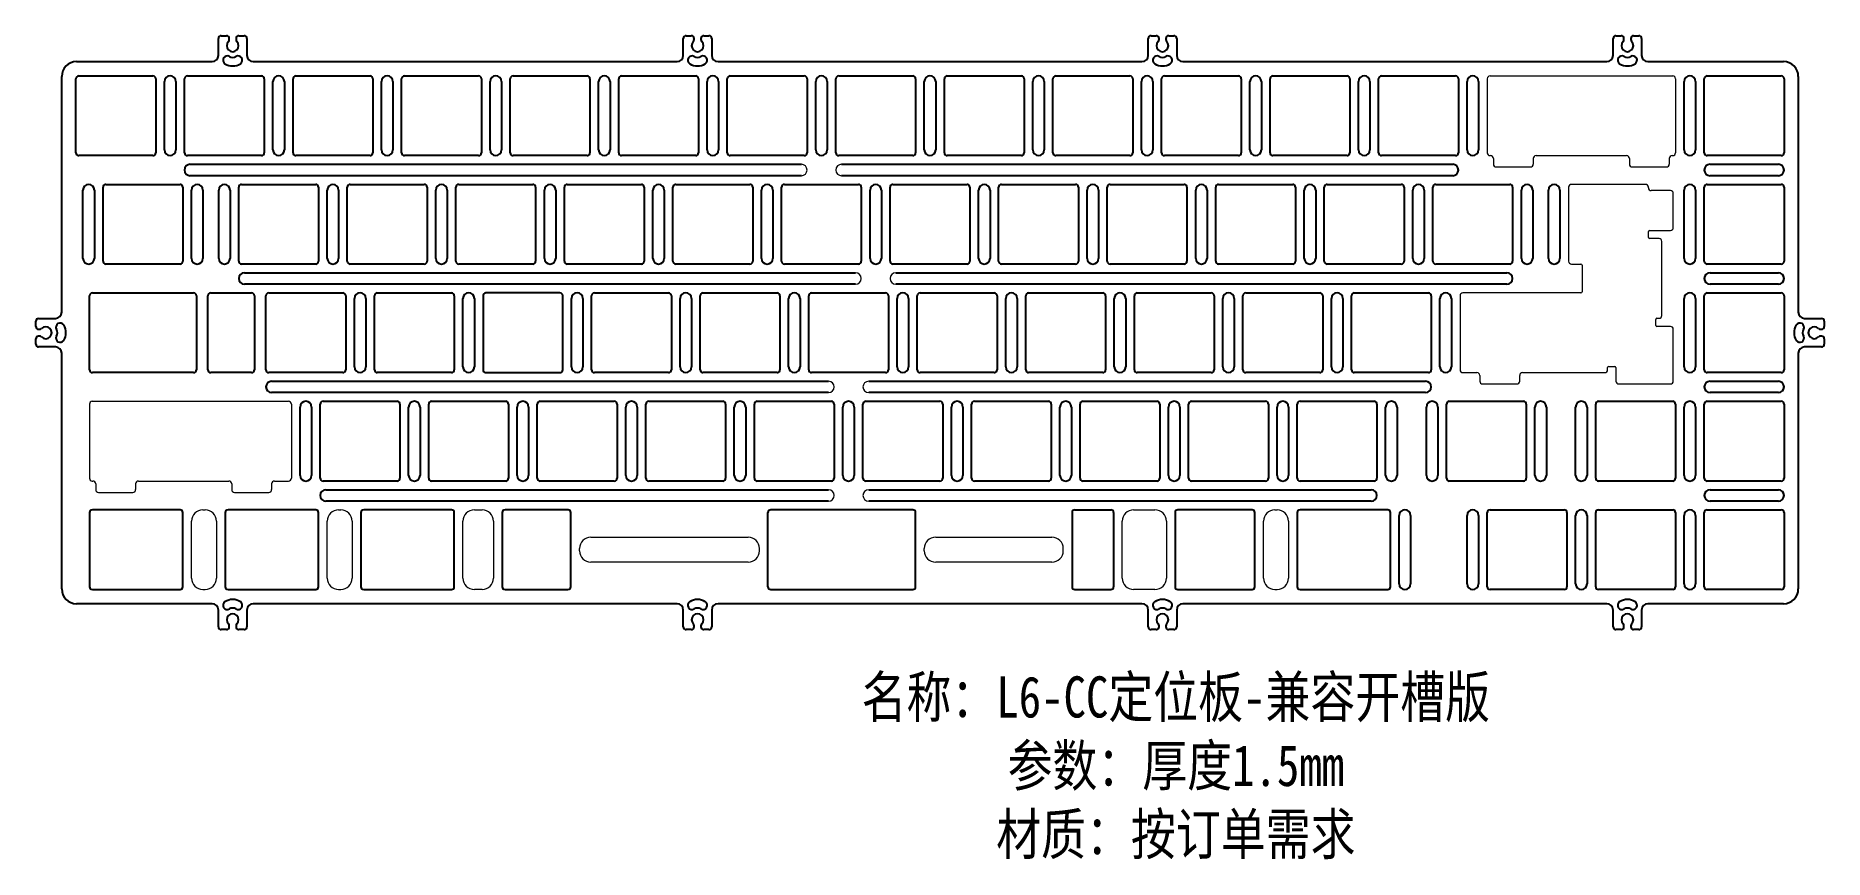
# Model space of a CAD drawing. Header units: millimetres. Extents: x 7867 to 8181, y -1375 to -1230.
import ezdxf

# ---------------------------------------------------------------- set-up
doc = ezdxf.new("R2010")
doc.units = ezdxf.units.MM
doc.layers.add('图框', color=7, linetype='Continuous')
doc.layers.add('标注', color=3, linetype='Continuous', lineweight=9)
doc.styles.add('宋体', font='', dxfattribs={"width": 0.8})
doc.styles.get('宋体').set_extended_font_data('SimSun')

msp = doc.modelspace()

# ---------------------------------------------------------------- texts
at = {"layer": '图框', "insert": (8066.95, -1358.45), "char_height": 7.2236, "width": 176.8813, "attachment_point": 5, "style": '宋体'}
msp.add_mtext('{\\C2;名称：L6-CC定位板-兼容开槽版\\P参数：厚度1.5mm\\P材质：按订单需求}', dxfattribs=at)

# ---------------------------------------------------------------- blocks, each defined once
blk = doc.blocks.new('dwbhcjjrk')
at = {"color": 7, "linetype": 'Continuous'}
for p, q in [((45104.66, -5208.81), (45104.66, -5221.81)), ((45118.16, -5208.31), (45105.16, -5208.31)), ((45118.66, -5208.9), (45118.66, -5208.81)), ((45122.52, -5209.4), (45119.16, -5209.4)), ((45123.02, -5215.9), (45123.02, -5209.9)), ((45118.66, -5217.63), (45118.66, -5216.6)), ((45118.86, -5216.4), (45122.52, -5216.4)), ((45120.52, -5217.83), (45118.86, -5217.83)), ((45121.02, -5231.33), (45121.02, -5218.33)), ((45105.16, -5222.31), (45106.82, -5222.31)), ((45107.02, -5222.51), (45107.02, -5227.16)), ((45085.61, -5227.86), (45085.61, -5240.86)), ((45106.82, -5227.36), (45086.11, -5227.36)), ((45120.15, -5231.83), (45120.52, -5231.83)), ((45119.95, -5233.07), (45119.95, -5232.03)), ((45122.52, -5233.27), (45120.15, -5233.27)), ((45123.02, -5242.86), (45123.02, -5233.77)), ((45111.51, -5240.86), (45111.51, -5240.47)), ((45111.71, -5240.27), (45112.75, -5240.27)), ((45112.95, -5240.47), (45112.95, -5242.86)), ((45086.11, -5241.36), (45088.57, -5241.36)), ((45089.07, -5241.86), (45089.07, -5242.86)), ((45089.57, -5243.36), (45095.57, -5243.36)), ((45096.07, -5242.86), (45096.07, -5241.86)), ((45096.57, -5241.36), (45111.01, -5241.36)), ((45113.45, -5243.36), (45122.52, -5243.36))]:
    blk.add_line(p, q, dxfattribs=at)
for centre, radius, start, end in [((45105.16, -5208.81), 0.5, 90, 180), ((45118.16, -5208.81), 0.5, 0, 90), ((45119.16, -5208.9), 0.5, 180, 270), ((45122.52, -5209.9), 0.5, 0, 90), ((45122.52, -5215.9), 0.5, 270, 0), ((45118.86, -5216.6), 0.2, 90, 180), ((45118.86, -5217.63), 0.2, 180, 270), ((45120.52, -5218.33), 0.5, 0, 90), ((45105.16, -5221.81), 0.5, 180, 270), ((45106.82, -5222.51), 0.2, 0, 90), ((45086.11, -5227.86), 0.5, 90, 180), ((45106.82, -5227.16), 0.2, 270, 0), ((45120.15, -5232.03), 0.2, 90, 180), ((45120.52, -5231.33), 0.5, 270, 0), ((45120.15, -5233.07), 0.2, 180, 270), ((45122.52, -5233.77), 0.5, 0, 90), ((45086.11, -5240.86), 0.5, 180, 270), ((45111.01, -5240.86), 0.5, 270, 0), ((45111.71, -5240.47), 0.2, 90, 180), ((45112.75, -5240.47), 0.2, 0, 90), ((45088.57, -5241.86), 0.5, 0, 90), ((45089.57, -5242.86), 0.5, 180, 270), ((45095.57, -5242.86), 0.5, 270, 0), ((45096.57, -5241.86), 0.5, 90, 180), ((45113.45, -5242.86), 0.5, 180, 270), ((45122.52, -5242.86), 0.5, 270, 0)]:
    blk.add_arc(centre, radius, start, end, dxfattribs=at)
blk = doc.blocks.new('zsjrkk')
at = {"color": 7}
for p, q in [((45276.46, -5380.32), (45276.46, -5393.32)), ((45276.96, -5379.82), (45311.39, -5379.82)), ((45311.89, -5380.32), (45311.89, -5393.32)), ((45276.96, -5393.82), (45277.05, -5393.82)), ((45277.55, -5394.32), (45277.55, -5395.32)), ((45284.55, -5394.32), (45284.55, -5395.32)), ((45285.05, -5393.82), (45300.93, -5393.82)), ((45301.43, -5394.32), (45301.43, -5395.32)), ((45308.43, -5394.32), (45308.43, -5395.32)), ((45308.93, -5393.82), (45311.39, -5393.82)), ((45278.05, -5395.82), (45284.05, -5395.82)), ((45301.93, -5395.82), (45307.93, -5395.82))]:
    blk.add_line(p, q, dxfattribs=at)
for centre, start, end in [((45276.96, -5380.32), 90, 180), ((45311.39, -5380.32), 0, 90), ((45276.96, -5393.32), 180, 270), ((45277.05, -5394.32), 0, 90), ((45285.05, -5394.32), 90, 180), ((45300.93, -5394.32), 0, 90), ((45308.93, -5394.32), 90, 180), ((45311.39, -5393.32), 270, 0), ((45278.05, -5395.32), 180, 270), ((45284.05, -5395.32), 270, 0), ((45301.93, -5395.32), 180, 270), ((45307.93, -5395.32), 270, 0)]:
    blk.add_arc(centre, 0.5, start, end, dxfattribs=at)
blk = doc.blocks.new('tgjrkk')
at = {"color": 7}
for p, q in [((45404.43, -5423), (45436.48, -5423)), ((45403.93, -5423.5), (45403.93, -5436.5)), ((45436.98, -5423.5), (45436.98, -5436.5)), ((45404.43, -5437), (45404.51, -5437)), ((45405.01, -5437.5), (45405.01, -5438.5)), ((45405.51, -5439), (45411.51, -5439)), ((45412.01, -5437.5), (45412.01, -5438.5)), ((45412.51, -5437), (45428.39, -5437)), ((45428.89, -5437.5), (45428.89, -5438.5)), ((45429.39, -5439), (45435.39, -5439)), ((45435.89, -5437.5), (45435.89, -5438.5)), ((45436.39, -5437), (45436.48, -5437))]:
    blk.add_line(p, q, dxfattribs=at)
for centre, start, end in [((45404.43, -5423.5), 90, 180), ((45436.48, -5423.5), 0, 90), ((45404.43, -5436.5), 180, 270), ((45404.51, -5437.5), 0, 90), ((45405.51, -5438.5), 180, 270), ((45411.51, -5438.5), 270, 0), ((45412.51, -5437.5), 90, 180), ((45428.39, -5437.5), 0, 90), ((45429.39, -5438.5), 180, 270), ((45435.39, -5438.5), 270, 0), ((45436.39, -5437.5), 90, 180), ((45436.48, -5436.5), 270, 0)]:
    blk.add_arc(centre, 0.5, start, end, dxfattribs=at)

# ---------------------------------------------------------------- linework, layer by layer
at = {"color": 7, "linetype": 'Continuous'}
for p, q in [((7899.44, -1229.89), (7900.34, -1229.89)), ((7902.54, -1229.89), (7903.44, -1229.89)), ((7981.02, -1229.89), (7981.92, -1229.89)), ((7984.12, -1229.89), (7985.02, -1229.89)), ((8062.6, -1229.89), (8063.5, -1229.89)), ((8065.7, -1229.89), (8066.6, -1229.89)), ((8144.19, -1229.89), (8145.09, -1229.89)), ((8147.29, -1229.89), (8148.19, -1229.89)), ((7898.94, -1233.34), (7898.94, -1230.39)), ((7900.84, -1230.55), (7900.84, -1230.39)), ((7902.04, -1230.39), (7902.04, -1230.55)), ((7903.94, -1230.39), (7903.94, -1233.34)), ((7980.52, -1233.34), (7980.52, -1230.39)), ((7982.42, -1230.55), (7982.42, -1230.39)), ((7983.62, -1230.39), (7983.62, -1230.55)), ((7985.52, -1230.39), (7985.52, -1233.34)), ((8062.1, -1233.34), (8062.1, -1230.39)), ((8064, -1230.55), (8064, -1230.39)), ((8065.2, -1230.39), (8065.2, -1230.55)), ((8067.1, -1230.39), (8067.1, -1233.34)), ((8143.69, -1233.34), (8143.69, -1230.39)), ((8145.59, -1230.55), (8145.59, -1230.39)), ((8146.79, -1230.39), (8146.79, -1230.55)), ((8148.69, -1230.39), (8148.69, -1233.34)), ((7874.04, -1234.44), (7897.84, -1234.44)), ((7905.04, -1234.44), (7979.42, -1234.44)), ((7986.62, -1234.44), (8061, -1234.44)), ((8068.2, -1234.44), (8142.59, -1234.44)), ((8149.79, -1234.44), (8173.59, -1234.44)), ((7871.44, -1278.44), (7871.44, -1237.04)), ((7873.94, -1250.44), (7873.94, -1237.44)), ((7874.44, -1236.94), (7887.44, -1236.94)), ((7887.94, -1237.44), (7887.94, -1250.44)), ((7892.99, -1250.44), (7892.99, -1237.44)), ((7893.49, -1236.94), (7906.49, -1236.94)), ((7906.99, -1237.44), (7906.99, -1250.44)), ((7912.04, -1250.44), (7912.04, -1237.44)), ((7912.54, -1236.94), (7925.54, -1236.94)), ((7926.04, -1237.44), (7926.04, -1250.44)), ((7931.09, -1250.44), (7931.09, -1237.44)), ((7931.59, -1236.94), (7944.59, -1236.94)), ((7945.09, -1237.44), (7945.09, -1250.44)), ((7950.14, -1250.44), (7950.14, -1237.44)), ((7950.64, -1236.94), (7963.64, -1236.94)), ((7964.14, -1237.44), (7964.14, -1250.44)), ((7969.19, -1250.44), (7969.19, -1237.44)), ((7969.69, -1236.94), (7982.69, -1236.94)), ((7983.19, -1237.44), (7983.19, -1250.44)), ((7988.24, -1250.44), (7988.24, -1237.44)), ((7988.74, -1236.94), (8001.74, -1236.94)), ((8002.24, -1237.44), (8002.24, -1250.44)), ((8007.29, -1250.44), (8007.29, -1237.44)), ((8007.79, -1236.94), (8020.79, -1236.94)), ((8021.29, -1237.44), (8021.29, -1250.44)), ((8026.34, -1250.44), (8026.34, -1237.44)), ((8026.84, -1236.94), (8039.84, -1236.94)), ((8040.34, -1237.44), (8040.34, -1250.44)), ((8045.39, -1250.44), (8045.39, -1237.44)), ((8045.89, -1236.94), (8058.89, -1236.94)), ((8059.39, -1237.44), (8059.39, -1250.44)), ((8064.44, -1250.44), (8064.44, -1237.44)), ((8064.94, -1236.94), (8077.94, -1236.94)), ((8078.44, -1237.44), (8078.44, -1250.44)), ((8083.49, -1250.44), (8083.49, -1237.44)), ((8083.99, -1236.94), (8096.99, -1236.94)), ((8097.49, -1237.44), (8097.49, -1250.44)), ((8102.54, -1250.44), (8102.54, -1237.44)), ((8103.04, -1236.94), (8116.04, -1236.94)), ((8116.54, -1237.44), (8116.54, -1250.44)), ((8159.69, -1250.44), (8159.69, -1237.44)), ((8160.19, -1236.94), (8173.19, -1236.94)), ((8173.69, -1237.44), (8173.69, -1250.44)), ((8176.19, -1237.04), (8176.19, -1278.44)), ((7887.44, -1250.94), (7874.44, -1250.94)), ((7906.49, -1250.94), (7893.49, -1250.94)), ((7925.54, -1250.94), (7912.54, -1250.94)), ((7944.59, -1250.94), (7931.59, -1250.94)), ((7963.64, -1250.94), (7950.64, -1250.94)), ((7982.69, -1250.94), (7969.69, -1250.94)), ((8001.74, -1250.94), (7988.74, -1250.94)), ((8020.79, -1250.94), (8007.79, -1250.94)), ((8039.84, -1250.94), (8026.84, -1250.94)), ((8058.89, -1250.94), (8045.89, -1250.94)), ((8077.94, -1250.94), (8064.94, -1250.94)), ((8096.99, -1250.94), (8083.99, -1250.94)), ((8116.04, -1250.94), (8103.04, -1250.94)), ((8173.19, -1250.94), (8160.19, -1250.94)), ((7878.7, -1269.49), (7878.7, -1256.49)), ((7879.2, -1255.99), (7892.2, -1255.99)), ((7892.7, -1256.49), (7892.7, -1269.49)), ((7902.51, -1269.49), (7902.51, -1256.49)), ((7903.01, -1255.99), (7916.01, -1255.99)), ((7916.51, -1256.49), (7916.51, -1269.49)), ((7921.56, -1269.49), (7921.56, -1256.49)), ((7922.06, -1255.99), (7935.06, -1255.99)), ((7935.56, -1256.49), (7935.56, -1269.49)), ((7940.61, -1269.49), (7940.61, -1256.49)), ((7941.11, -1255.99), (7954.11, -1255.99)), ((7954.61, -1256.49), (7954.61, -1269.49)), ((7959.66, -1269.49), (7959.66, -1256.49)), ((7960.16, -1255.99), (7973.16, -1255.99)), ((7973.66, -1256.49), (7973.66, -1269.49)), ((7978.71, -1269.49), (7978.71, -1256.49)), ((7979.21, -1255.99), (7992.21, -1255.99)), ((7992.71, -1256.49), (7992.71, -1269.49)), ((7997.76, -1269.49), (7997.76, -1256.49)), ((7998.26, -1255.99), (8011.26, -1255.99)), ((8011.76, -1256.49), (8011.76, -1269.49)), ((8016.81, -1269.49), (8016.81, -1256.49)), ((8017.31, -1255.99), (8030.31, -1255.99)), ((8030.81, -1256.49), (8030.81, -1269.49)), ((8035.86, -1269.49), (8035.86, -1256.49)), ((8036.36, -1255.99), (8049.36, -1255.99)), ((8049.86, -1256.49), (8049.86, -1269.49)), ((8054.91, -1269.49), (8054.91, -1256.49)), ((8055.41, -1255.99), (8068.41, -1255.99)), ((8068.91, -1256.49), (8068.91, -1269.49)), ((8073.96, -1269.49), (8073.96, -1256.49)), ((8074.46, -1255.99), (8087.46, -1255.99)), ((8087.96, -1256.49), (8087.96, -1269.49)), ((8093.01, -1269.49), (8093.01, -1256.49)), ((8093.51, -1255.99), (8106.51, -1255.99)), ((8107.01, -1256.49), (8107.01, -1269.49)), ((8112.06, -1269.49), (8112.06, -1256.49)), ((8112.56, -1255.99), (8125.56, -1255.99)), ((8126.06, -1256.49), (8126.06, -1269.49)), ((8159.69, -1269.49), (8159.69, -1256.49)), ((8160.19, -1255.99), (8173.19, -1255.99)), ((8173.69, -1256.49), (8173.69, -1269.49)), ((7892.2, -1269.99), (7879.2, -1269.99)), ((7916.01, -1269.99), (7903.01, -1269.99)), ((7935.06, -1269.99), (7922.06, -1269.99)), ((7954.11, -1269.99), (7941.11, -1269.99)), ((7973.16, -1269.99), (7960.16, -1269.99)), ((7992.21, -1269.99), (7979.21, -1269.99)), ((8011.26, -1269.99), (7998.26, -1269.99)), ((8030.31, -1269.99), (8017.31, -1269.99)), ((8049.36, -1269.99), (8036.36, -1269.99)), ((8068.41, -1269.99), (8055.41, -1269.99)), ((8087.46, -1269.99), (8074.46, -1269.99)), ((8106.51, -1269.99), (8093.51, -1269.99)), ((8125.56, -1269.99), (8112.56, -1269.99)), ((8173.19, -1269.99), (8160.19, -1269.99)), ((7876.32, -1288.54), (7876.32, -1275.54)), ((7876.82, -1275.04), (7894.58, -1275.04)), ((7895.08, -1275.54), (7895.08, -1288.54)), ((7897.08, -1288.54), (7897.08, -1275.54)), ((7897.58, -1275.04), (7904.77, -1275.04)), ((7905.27, -1275.54), (7905.27, -1288.54)), ((7907.27, -1288.54), (7907.27, -1275.54)), ((7907.77, -1275.04), (7920.77, -1275.04)), ((7921.27, -1275.54), (7921.27, -1288.54)), ((7926.32, -1288.54), (7926.32, -1275.54)), ((7926.82, -1275.04), (7939.82, -1275.04)), ((7940.32, -1275.54), (7940.32, -1288.54)), ((7945.37, -1275.54), (7945.37, -1288.54)), ((7958.87, -1275.04), (7945.87, -1275.04)), ((7959.37, -1288.54), (7959.37, -1275.54)), ((7964.42, -1288.54), (7964.42, -1275.54)), ((7964.92, -1275.04), (7977.92, -1275.04)), ((7978.42, -1275.54), (7978.42, -1288.54)), ((7983.47, -1288.54), (7983.47, -1275.54)), ((7983.97, -1275.04), (7996.97, -1275.04)), ((7997.47, -1275.54), (7997.47, -1288.54)), ((8002.52, -1288.54), (8002.52, -1275.54)), ((8003.02, -1275.04), (8016.02, -1275.04)), ((8016.52, -1275.54), (8016.52, -1288.54)), ((8021.57, -1288.54), (8021.57, -1275.54)), ((8022.07, -1275.04), (8035.07, -1275.04)), ((8035.57, -1275.54), (8035.57, -1288.54)), ((8040.62, -1288.54), (8040.62, -1275.54)), ((8041.12, -1275.04), (8054.12, -1275.04)), ((8054.62, -1275.54), (8054.62, -1288.54)), ((8059.67, -1288.54), (8059.67, -1275.54)), ((8060.17, -1275.04), (8073.17, -1275.04)), ((8073.67, -1275.54), (8073.67, -1288.54)), ((8078.72, -1288.54), (8078.72, -1275.54)), ((8079.22, -1275.04), (8092.22, -1275.04)), ((8092.72, -1275.54), (8092.72, -1288.54)), ((8097.77, -1288.54), (8097.77, -1275.54)), ((8098.27, -1275.04), (8111.27, -1275.04)), ((8111.77, -1275.54), (8111.77, -1288.54)), ((8159.69, -1288.54), (8159.69, -1275.54)), ((8160.19, -1275.04), (8173.19, -1275.04)), ((8173.69, -1275.54), (8173.69, -1288.54)), ((7866.89, -1280.94), (7866.89, -1280.04)), ((7867.39, -1279.54), (7870.34, -1279.54)), ((8177.29, -1279.54), (8180.24, -1279.54)), ((8180.74, -1280.04), (8180.74, -1280.94)), ((7866.89, -1284.04), (7866.89, -1283.14)), ((7867.39, -1281.44), (7867.54, -1281.44)), ((7867.54, -1282.64), (7867.39, -1282.64)), ((8180.08, -1281.44), (8180.24, -1281.44)), ((8180.24, -1282.64), (8180.08, -1282.64)), ((8180.74, -1283.14), (8180.74, -1284.04)), ((7870.34, -1284.54), (7867.39, -1284.54)), ((7871.44, -1327.04), (7871.44, -1285.64)), ((8176.19, -1285.64), (8176.19, -1327.04)), ((8180.24, -1284.54), (8177.29, -1284.54)), ((7894.58, -1289.04), (7876.82, -1289.04)), ((7904.77, -1289.04), (7897.58, -1289.04)), ((7920.77, -1289.04), (7907.77, -1289.04)), ((7939.82, -1289.04), (7926.82, -1289.04)), ((7945.87, -1289.04), (7958.87, -1289.04)), ((7977.92, -1289.04), (7964.92, -1289.04)), ((7996.97, -1289.04), (7983.97, -1289.04)), ((8016.02, -1289.04), (8003.02, -1289.04)), ((8035.07, -1289.04), (8022.07, -1289.04)), ((8054.12, -1289.04), (8041.12, -1289.04)), ((8073.17, -1289.04), (8060.17, -1289.04)), ((8092.22, -1289.04), (8079.22, -1289.04)), ((8111.27, -1289.04), (8098.27, -1289.04)), ((8173.19, -1289.04), (8160.19, -1289.04)), ((7916.8, -1307.59), (7916.8, -1294.59)), ((7917.3, -1294.09), (7930.3, -1294.09)), ((7930.8, -1294.59), (7930.8, -1307.59)), ((7935.85, -1307.59), (7935.85, -1294.59)), ((7936.35, -1294.09), (7949.35, -1294.09)), ((7949.85, -1294.59), (7949.85, -1307.59)), ((7954.9, -1307.59), (7954.9, -1294.59)), ((7955.4, -1294.09), (7968.4, -1294.09)), ((7968.9, -1294.59), (7968.9, -1307.59)), ((7973.95, -1307.59), (7973.95, -1294.59)), ((7974.45, -1294.09), (7987.45, -1294.09)), ((7987.95, -1294.59), (7987.95, -1307.59)), ((7993, -1307.59), (7993, -1294.59)), ((7993.5, -1294.09), (8006.5, -1294.09)), ((8007, -1294.59), (8007, -1307.59)), ((8012.05, -1307.59), (8012.05, -1294.59)), ((8012.55, -1294.09), (8025.55, -1294.09)), ((8026.05, -1294.59), (8026.05, -1307.59)), ((8031.1, -1307.59), (8031.1, -1294.59)), ((8031.6, -1294.09), (8044.6, -1294.09)), ((8045.1, -1294.59), (8045.1, -1307.59)), ((8050.15, -1307.59), (8050.15, -1294.59)), ((8050.65, -1294.09), (8063.65, -1294.09)), ((8064.15, -1294.59), (8064.15, -1307.59)), ((8069.2, -1307.59), (8069.2, -1294.59)), ((8069.7, -1294.09), (8082.7, -1294.09)), ((8083.2, -1294.59), (8083.2, -1307.59)), ((8088.25, -1307.59), (8088.25, -1294.59)), ((8088.75, -1294.09), (8101.75, -1294.09)), ((8102.25, -1294.59), (8102.25, -1307.59)), ((8114.44, -1307.59), (8114.44, -1294.59)), ((8114.94, -1294.09), (8127.94, -1294.09)), ((8128.44, -1294.59), (8128.44, -1307.59)), ((8140.64, -1307.59), (8140.64, -1294.59)), ((8141.14, -1294.09), (8154.14, -1294.09)), ((8154.64, -1294.59), (8154.64, -1307.59)), ((8159.69, -1307.59), (8159.69, -1294.59)), ((8160.19, -1294.09), (8173.19, -1294.09)), ((8173.69, -1294.59), (8173.69, -1307.59)), ((7930.3, -1308.09), (7917.3, -1308.09)), ((7949.35, -1308.09), (7936.35, -1308.09)), ((7968.4, -1308.09), (7955.4, -1308.09)), ((7987.45, -1308.09), (7974.45, -1308.09)), ((8006.5, -1308.09), (7993.5, -1308.09)), ((8025.55, -1308.09), (8012.55, -1308.09)), ((8044.6, -1308.09), (8031.6, -1308.09)), ((8063.65, -1308.09), (8050.65, -1308.09)), ((8082.7, -1308.09), (8069.7, -1308.09)), ((8101.75, -1308.09), (8088.75, -1308.09)), ((8127.94, -1308.09), (8114.94, -1308.09)), ((8154.14, -1308.09), (8141.14, -1308.09)), ((8173.19, -1308.09), (8160.19, -1308.09)), ((7876.32, -1313.64), (7876.32, -1326.64)), ((7892.2, -1313.14), (7876.82, -1313.14)), ((7892.7, -1326.64), (7892.7, -1313.64)), ((7900.13, -1313.64), (7900.13, -1326.64)), ((7916.01, -1313.14), (7900.63, -1313.14)), ((7916.51, -1326.64), (7916.51, -1313.64)), ((7923.94, -1313.64), (7923.94, -1326.64)), ((7939.82, -1313.14), (7924.44, -1313.14)), ((7940.32, -1326.64), (7940.32, -1313.64)), ((7948.73, -1313.64), (7948.73, -1326.64)), ((7960.29, -1313.14), (7949.23, -1313.14)), ((7960.78, -1326.64), (7960.79, -1313.64)), ((8020.79, -1313.14), (7995.88, -1313.14)), ((8021.29, -1326.64), (8021.29, -1313.64)), ((8066.82, -1313.64), (8066.82, -1326.64)), ((8080.32, -1313.14), (8067.32, -1313.14)), ((8080.82, -1326.64), (8080.82, -1313.64)), ((8088.25, -1313.64), (8088.25, -1326.64)), ((8104.13, -1313.14), (8088.75, -1313.14)), ((8104.63, -1326.64), (8104.63, -1313.64)), ((8121.59, -1326.64), (8121.59, -1313.64)), ((8122.09, -1313.14), (8135.09, -1313.14)), ((8135.59, -1313.64), (8135.59, -1326.64)), ((8140.64, -1326.64), (8140.64, -1313.64)), ((8141.14, -1313.14), (8154.14, -1313.14)), ((8154.64, -1313.64), (8154.64, -1326.64)), ((8159.69, -1326.64), (8159.69, -1313.64)), ((8160.19, -1313.14), (8173.19, -1313.14)), ((8173.69, -1313.64), (8173.69, -1326.64)), ((7876.82, -1327.14), (7892.2, -1327.14)), ((7900.63, -1327.14), (7916.01, -1327.14)), ((7924.44, -1327.14), (7939.82, -1327.14)), ((7949.23, -1327.14), (7960.28, -1327.14)), ((7995.88, -1327.14), (8020.79, -1327.14)), ((8067.32, -1327.14), (8080.32, -1327.14)), ((8088.75, -1327.14), (8104.13, -1327.14)), ((8135.09, -1327.14), (8122.09, -1327.14)), ((8154.14, -1327.14), (8141.14, -1327.14)), ((8173.19, -1327.14), (8160.19, -1327.14)), ((7897.84, -1329.64), (7874.04, -1329.64)), ((7979.42, -1329.64), (7905.04, -1329.64)), ((8061, -1329.64), (7986.62, -1329.64)), ((8142.59, -1329.64), (8068.2, -1329.64)), ((8173.59, -1329.64), (8149.79, -1329.64)), ((7898.94, -1333.69), (7898.94, -1330.74)), ((7900.84, -1333.69), (7900.84, -1333.53)), ((7902.04, -1333.53), (7902.04, -1333.69)), ((7903.94, -1330.74), (7903.94, -1333.69)), ((7980.52, -1333.69), (7980.52, -1330.74)), ((7982.42, -1333.69), (7982.42, -1333.53)), ((7983.62, -1333.53), (7983.62, -1333.69)), ((7985.52, -1330.74), (7985.52, -1333.69)), ((8062.1, -1333.69), (8062.1, -1330.74)), ((8064, -1333.69), (8064, -1333.53)), ((8065.2, -1333.53), (8065.2, -1333.69)), ((8067.1, -1330.74), (8067.1, -1333.69)), ((8143.69, -1333.69), (8143.69, -1330.74)), ((8145.59, -1333.69), (8145.59, -1333.53)), ((8146.79, -1333.53), (8146.79, -1333.69)), ((8148.69, -1330.74), (8148.69, -1333.69)), ((7900.34, -1334.19), (7899.44, -1334.19)), ((7903.44, -1334.19), (7902.54, -1334.19)), ((7981.92, -1334.19), (7981.02, -1334.19)), ((7985.02, -1334.19), (7984.12, -1334.19)), ((8063.5, -1334.19), (8062.6, -1334.19)), ((8066.6, -1334.19), (8065.7, -1334.19)), ((8145.09, -1334.19), (8144.19, -1334.19)), ((8148.19, -1334.19), (8147.29, -1334.19))]:
    msp.add_line(p, q, dxfattribs=at)
at = {"color": 2, "linetype": 'Continuous'}
for p, q in [((7889.46, -1249.94), (7889.46, -1237.94)), ((7891.46, -1237.94), (7891.46, -1249.94)), ((7908.51, -1249.94), (7908.51, -1237.94)), ((7910.51, -1237.94), (7910.51, -1249.94)), ((7927.56, -1249.94), (7927.56, -1237.94)), ((7929.56, -1237.94), (7929.56, -1249.94)), ((7946.61, -1249.94), (7946.61, -1237.94)), ((7948.61, -1237.94), (7948.61, -1249.94)), ((7965.66, -1249.94), (7965.66, -1237.94)), ((7967.66, -1237.94), (7967.66, -1249.94)), ((7984.71, -1249.94), (7984.71, -1237.94)), ((7986.71, -1237.94), (7986.71, -1249.94)), ((8003.76, -1249.94), (8003.76, -1237.94)), ((8005.76, -1237.94), (8005.76, -1249.94)), ((8022.81, -1249.94), (8022.81, -1237.94)), ((8024.81, -1237.94), (8024.81, -1249.94)), ((8041.86, -1249.94), (8041.86, -1237.94)), ((8043.86, -1237.94), (8043.86, -1249.94)), ((8060.91, -1249.94), (8060.91, -1237.94)), ((8062.91, -1237.94), (8062.91, -1249.94)), ((8079.96, -1249.94), (8079.96, -1237.94)), ((8081.96, -1237.94), (8081.96, -1249.94)), ((8099.01, -1249.94), (8099.01, -1237.94)), ((8101.01, -1237.94), (8101.01, -1249.94)), ((8118.06, -1249.94), (8118.06, -1237.94)), ((8120.06, -1237.94), (8120.06, -1249.94)), ((8156.16, -1249.94), (8156.16, -1237.94)), ((8158.16, -1237.94), (8158.16, -1249.94)), ((7893.99, -1252.47), (8001.24, -1252.47)), ((8001.24, -1254.47), (7893.99, -1254.47)), ((8008.29, -1252.47), (8115.54, -1252.47)), ((8115.54, -1254.47), (8008.29, -1254.47)), ((8160.69, -1252.47), (8172.69, -1252.47)), ((8172.69, -1254.47), (8160.69, -1254.47)), ((7875.17, -1268.99), (7875.17, -1256.99)), ((7877.17, -1256.99), (7877.17, -1268.99)), ((7894.22, -1268.99), (7894.22, -1256.99)), ((7896.22, -1256.99), (7896.22, -1268.99)), ((7898.99, -1268.99), (7898.99, -1256.99)), ((7900.99, -1256.99), (7900.99, -1268.99)), ((7918.04, -1268.99), (7918.04, -1256.99)), ((7920.04, -1256.99), (7920.04, -1268.99)), ((7937.09, -1268.99), (7937.09, -1256.99)), ((7939.09, -1256.99), (7939.09, -1268.99)), ((7956.14, -1268.99), (7956.14, -1256.99)), ((7958.14, -1256.99), (7958.14, -1268.99)), ((7975.19, -1268.99), (7975.19, -1256.99)), ((7977.19, -1256.99), (7977.19, -1268.99)), ((7994.24, -1268.99), (7994.24, -1256.99)), ((7996.24, -1256.99), (7996.24, -1268.99)), ((8013.29, -1268.99), (8013.29, -1256.99)), ((8015.29, -1256.99), (8015.29, -1268.99)), ((8032.34, -1268.99), (8032.34, -1256.99)), ((8034.34, -1256.99), (8034.34, -1268.99)), ((8051.39, -1268.99), (8051.39, -1256.99)), ((8053.39, -1256.99), (8053.39, -1268.99)), ((8070.44, -1268.99), (8070.44, -1256.99)), ((8072.44, -1256.99), (8072.44, -1268.99)), ((8089.49, -1268.99), (8089.49, -1256.99)), ((8091.49, -1256.99), (8091.49, -1268.99)), ((8108.54, -1268.99), (8108.54, -1256.99)), ((8110.54, -1256.99), (8110.54, -1268.99)), ((8127.59, -1268.99), (8127.59, -1256.99)), ((8129.59, -1256.99), (8129.59, -1268.99)), ((8132.35, -1268.99), (8132.35, -1256.99)), ((8134.35, -1256.99), (8134.35, -1268.99)), ((8156.16, -1268.99), (8156.16, -1256.99)), ((8158.16, -1256.99), (8158.16, -1268.99)), ((7903.51, -1271.52), (8010.76, -1271.52)), ((8010.76, -1273.52), (7903.51, -1273.52)), ((8017.81, -1271.52), (8125.06, -1271.52)), ((8125.06, -1273.52), (8017.81, -1273.52)), ((8160.69, -1271.52), (8172.69, -1271.52)), ((8172.69, -1273.52), (8160.69, -1273.52)), ((7922.8, -1288.04), (7922.8, -1276.04)), ((7924.8, -1276.04), (7924.8, -1288.04)), ((7941.85, -1288.04), (7941.85, -1276.04)), ((7943.85, -1276.04), (7943.85, -1288.04)), ((7960.9, -1288.04), (7960.9, -1276.04)), ((7962.9, -1276.04), (7962.9, -1288.04)), ((7979.95, -1288.04), (7979.95, -1276.04)), ((7981.95, -1276.04), (7981.95, -1288.04)), ((7999, -1288.04), (7999, -1276.04)), ((8001, -1276.04), (8001, -1288.04)), ((8018.05, -1288.04), (8018.05, -1276.04)), ((8020.05, -1276.04), (8020.05, -1288.04)), ((8037.1, -1288.04), (8037.1, -1276.04)), ((8039.1, -1276.04), (8039.1, -1288.04)), ((8056.15, -1288.04), (8056.15, -1276.04)), ((8058.15, -1276.04), (8058.15, -1288.04)), ((8075.2, -1288.04), (8075.2, -1276.04)), ((8077.2, -1276.04), (8077.2, -1288.04)), ((8094.25, -1288.04), (8094.25, -1276.04)), ((8096.25, -1276.04), (8096.25, -1288.04)), ((8113.3, -1288.04), (8113.3, -1276.04)), ((8115.3, -1276.04), (8115.3, -1288.04)), ((8156.16, -1288.04), (8156.16, -1276.04)), ((8158.16, -1276.04), (8158.16, -1288.04)), ((7908.27, -1290.57), (8006, -1290.57)), ((8006, -1292.57), (7908.27, -1292.57)), ((8013.05, -1290.57), (8110.77, -1290.57)), ((8110.77, -1292.57), (8013.05, -1292.57)), ((8160.69, -1290.57), (8172.69, -1290.57)), ((8172.69, -1292.57), (8160.69, -1292.57)), ((7913.27, -1307.09), (7913.27, -1295.09)), ((7915.27, -1295.09), (7915.27, -1307.09)), ((7932.32, -1307.09), (7932.32, -1295.09)), ((7934.32, -1295.09), (7934.32, -1307.09)), ((7951.37, -1307.09), (7951.37, -1295.09)), ((7953.37, -1295.09), (7953.37, -1307.09)), ((7970.42, -1307.09), (7970.42, -1295.09)), ((7972.42, -1295.09), (7972.42, -1307.09)), ((7989.47, -1307.09), (7989.47, -1295.09)), ((7991.47, -1295.09), (7991.47, -1307.09)), ((8008.52, -1307.09), (8008.52, -1295.09)), ((8010.52, -1295.09), (8010.52, -1307.09)), ((8027.57, -1307.09), (8027.57, -1295.09)), ((8029.57, -1295.09), (8029.57, -1307.09)), ((8046.62, -1307.09), (8046.62, -1295.09)), ((8048.62, -1295.09), (8048.62, -1307.09)), ((8065.67, -1307.09), (8065.67, -1295.09)), ((8067.67, -1295.09), (8067.67, -1307.09)), ((8084.72, -1307.09), (8084.72, -1295.09)), ((8086.72, -1295.09), (8086.72, -1307.09)), ((8103.77, -1307.09), (8103.77, -1295.09)), ((8105.77, -1295.09), (8105.77, -1307.09)), ((8110.92, -1307.09), (8110.92, -1295.09)), ((8112.92, -1295.09), (8112.92, -1307.09)), ((8129.97, -1307.09), (8129.97, -1295.09)), ((8131.97, -1295.09), (8131.97, -1307.09)), ((8137.11, -1307.09), (8137.11, -1295.09)), ((8139.11, -1295.09), (8139.11, -1307.09)), ((8156.16, -1307.09), (8156.16, -1295.09)), ((8158.16, -1295.09), (8158.16, -1307.09)), ((7917.8, -1309.62), (8006, -1309.62)), ((8006, -1311.62), (7917.8, -1311.62)), ((8013.05, -1309.62), (8101.25, -1309.62)), ((8101.25, -1311.62), (8013.05, -1311.62)), ((8160.69, -1309.62), (8172.69, -1309.62)), ((8172.69, -1311.62), (8160.69, -1311.62)), ((8106.15, -1326.14), (8106.15, -1314.14)), ((8108.15, -1314.14), (8108.15, -1326.14)), ((8118.06, -1326.14), (8118.06, -1314.14)), ((8120.06, -1314.14), (8120.06, -1326.14)), ((8137.11, -1326.14), (8137.11, -1314.14)), ((8139.11, -1314.14), (8139.11, -1326.14)), ((8156.16, -1326.14), (8156.16, -1314.14)), ((8158.16, -1314.14), (8158.16, -1326.14))]:
    msp.add_line(p, q, dxfattribs=at)
at = {"color": 7}
for p, q in [((7995.38, -1326.64), (7995.38, -1313.64)), ((8048.73, -1313.64), (8048.73, -1326.64)), ((8049.23, -1313.14), (8055.53, -1313.14)), ((8056.03, -1313.64), (8056.03, -1326.64)), ((8049.23, -1327.14), (8055.53, -1327.14))]:
    msp.add_line(p, q, dxfattribs=at)
at = {"color": 7, "linetype": 'Continuous'}
for centre, radius, start, end in [((7899.44, -1230.39), 0.5, 90, 180), ((7900.34, -1230.39), 0.5, 360, 90), ((7902.54, -1230.39), 0.5, 90, 180), ((7903.44, -1230.39), 0.5, 0, 90), ((7981.02, -1230.39), 0.5, 90, 180), ((7981.92, -1230.39), 0.5, 360, 90), ((7984.12, -1230.39), 0.5, 90, 180), ((7985.02, -1230.39), 0.5, 0, 90), ((8062.6, -1230.39), 0.5, 90, 180), ((8063.5, -1230.39), 0.5, 360, 90), ((8065.7, -1230.39), 0.5, 90, 180), ((8066.6, -1230.39), 0.5, 0, 90), ((8144.19, -1230.39), 0.5, 90, 180), ((8145.09, -1230.39), 0.5, 360, 90), ((8147.29, -1230.39), 0.5, 90, 180), ((8148.19, -1230.39), 0.5, 0, 90), ((7897.84, -1233.34), 1.1, 270, 0), ((7901.44, -1231.64), 1.05, 135.2111, 44.7937), ((7900.34, -1230.55), 0.5, 315.2111, 0), ((7902.54, -1230.55), 0.5, 180, 224.7937), ((7905.04, -1233.34), 1.1, 180, 270), ((7979.42, -1233.34), 1.1, 270, 0), ((7983.02, -1231.64), 1.05, 135.2111, 44.7937), ((7981.92, -1230.55), 0.5, 315.2111, 0), ((7984.12, -1230.55), 0.5, 180, 224.7937), ((7986.62, -1233.34), 1.1, 180, 270), ((8061, -1233.34), 1.1, 270, 0), ((8064.6, -1231.64), 1.05, 135.2111, 44.7937), ((8063.5, -1230.55), 0.5, 315.2111, 0), ((8065.7, -1230.55), 0.5, 180, 224.7937), ((8068.2, -1233.34), 1.1, 180, 270), ((8142.59, -1233.34), 1.1, 270, 0), ((8146.19, -1231.64), 1.05, 135.2111, 44.7937), ((8145.09, -1230.55), 0.5, 315.2111, 0), ((8147.29, -1230.55), 0.5, 180, 224.7937), ((8149.79, -1233.34), 1.1, 180, 270), ((7874.04, -1237.04), 2.6, 90, 180), ((8173.59, -1237.04), 2.6, 0, 90), ((7874.44, -1237.44), 0.5, 90, 180), ((7887.44, -1237.44), 0.5, 0, 90), ((7893.49, -1237.44), 0.5, 90, 180), ((7906.49, -1237.44), 0.5, 0, 90), ((7912.54, -1237.44), 0.5, 90, 180), ((7925.54, -1237.44), 0.5, 0, 90), ((7931.59, -1237.44), 0.5, 90, 180), ((7944.59, -1237.44), 0.5, 0, 90), ((7950.64, -1237.44), 0.5, 90, 180), ((7963.64, -1237.44), 0.5, 0, 90), ((7969.69, -1237.44), 0.5, 90, 180), ((7982.69, -1237.44), 0.5, 0, 90), ((7988.74, -1237.44), 0.5, 90, 180), ((8001.74, -1237.44), 0.5, 0, 90), ((8007.79, -1237.44), 0.5, 90, 180), ((8020.79, -1237.44), 0.5, 0, 90), ((8026.84, -1237.44), 0.5, 90, 180), ((8039.84, -1237.44), 0.5, 0, 90), ((8045.89, -1237.44), 0.5, 90, 180), ((8058.89, -1237.44), 0.5, 0, 90), ((8064.94, -1237.44), 0.5, 90, 180), ((8077.94, -1237.44), 0.5, 0, 90), ((8083.99, -1237.44), 0.5, 90, 180), ((8096.99, -1237.44), 0.5, 0, 90), ((8103.04, -1237.44), 0.5, 90, 180), ((8116.04, -1237.44), 0.5, 0, 90), ((8160.19, -1237.44), 0.5, 90, 180), ((8173.19, -1237.44), 0.5, 0, 90), ((7874.44, -1250.44), 0.5, 180, 270), ((7887.44, -1250.44), 0.5, 270, 0), ((7893.49, -1250.44), 0.5, 180, 270), ((7906.49, -1250.44), 0.5, 270, 0), ((7912.54, -1250.44), 0.5, 180, 270), ((7925.54, -1250.44), 0.5, 270, 0), ((7931.59, -1250.44), 0.5, 180, 270), ((7944.59, -1250.44), 0.5, 270, 360), ((7950.64, -1250.44), 0.5, 180, 270), ((7963.64, -1250.44), 0.5, 270, 0), ((7969.69, -1250.44), 0.5, 180, 270), ((7982.69, -1250.44), 0.5, 270, 0), ((7988.74, -1250.44), 0.5, 180, 270), ((8001.74, -1250.44), 0.5, 270, 0), ((8007.79, -1250.44), 0.5, 180, 270), ((8020.79, -1250.44), 0.5, 270, 360), ((8026.84, -1250.44), 0.5, 180, 270), ((8039.84, -1250.44), 0.5, 270, 360), ((8045.89, -1250.44), 0.5, 180, 270), ((8058.89, -1250.44), 0.5, 270, 0), ((8064.94, -1250.44), 0.5, 180, 270), ((8077.94, -1250.44), 0.5, 270, 0), ((8083.99, -1250.44), 0.5, 180, 270), ((8096.99, -1250.44), 0.5, 270, 0), ((8103.04, -1250.44), 0.5, 180, 270), ((8116.04, -1250.44), 0.5, 270, 360), ((8160.19, -1250.44), 0.5, 180, 270), ((8173.19, -1250.44), 0.5, 270, 0), ((7879.2, -1256.49), 0.5, 90, 180), ((7892.2, -1256.49), 0.5, 0, 90), ((7903.01, -1256.49), 0.5, 90, 180), ((7916.01, -1256.49), 0.5, 0, 90), ((7922.06, -1256.49), 0.5, 90, 180), ((7935.06, -1256.49), 0.5, 0, 90), ((7941.11, -1256.49), 0.5, 90, 180), ((7954.11, -1256.49), 0.5, 0, 90), ((7960.16, -1256.49), 0.5, 90, 180), ((7973.16, -1256.49), 0.5, 0, 90), ((7979.21, -1256.49), 0.5, 90, 180), ((7992.21, -1256.49), 0.5, 0, 90), ((7998.26, -1256.49), 0.5, 90, 180), ((8011.26, -1256.49), 0.5, 0, 90), ((8017.31, -1256.49), 0.5, 90, 180), ((8030.31, -1256.49), 0.5, 0, 90), ((8036.36, -1256.49), 0.5, 90, 180), ((8049.36, -1256.49), 0.5, 0, 90), ((8055.41, -1256.49), 0.5, 90, 180), ((8068.41, -1256.49), 0.5, 0, 90), ((8074.46, -1256.49), 0.5, 90, 180), ((8087.46, -1256.49), 0.5, 0, 90), ((8093.51, -1256.49), 0.5, 90, 180), ((8106.51, -1256.49), 0.5, 0, 90), ((8112.56, -1256.49), 0.5, 90, 180), ((8125.56, -1256.49), 0.5, 0, 90), ((8160.19, -1256.49), 0.5, 90, 180), ((8173.19, -1256.49), 0.5, 0, 90), ((7879.2, -1269.49), 0.5, 180, 270), ((7892.2, -1269.49), 0.5, 270, 0), ((7903.01, -1269.49), 0.5, 180, 270), ((7916.01, -1269.49), 0.5, 270, 0), ((7922.06, -1269.49), 0.5, 180, 270), ((7935.06, -1269.49), 0.5, 270, 0), ((7941.11, -1269.49), 0.5, 180, 270), ((7954.11, -1269.49), 0.5, 270, 0), ((7960.16, -1269.49), 0.5, 180, 270), ((7973.16, -1269.49), 0.5, 270, 360), ((7979.21, -1269.49), 0.5, 180, 270), ((7992.21, -1269.49), 0.5, 270, 360), ((7998.26, -1269.49), 0.5, 180, 270), ((8011.26, -1269.49), 0.5, 270, 360), ((8017.31, -1269.49), 0.5, 180, 270), ((8030.31, -1269.49), 0.5, 270, 360), ((8036.36, -1269.49), 0.5, 180, 270), ((8049.36, -1269.49), 0.5, 270, 0), ((8055.41, -1269.49), 0.5, 180, 270), ((8068.41, -1269.49), 0.5, 270, 360), ((8074.46, -1269.49), 0.5, 180, 270), ((8087.46, -1269.49), 0.5, 270, 360), ((8093.51, -1269.49), 0.5, 180, 270), ((8106.51, -1269.49), 0.5, 270, 360), ((8112.56, -1269.49), 0.5, 180, 270), ((8125.56, -1269.49), 0.5, 270, 360), ((8160.19, -1269.49), 0.5, 180, 270), ((8173.19, -1269.49), 0.5, 270, 0), ((7876.82, -1275.54), 0.5, 90, 180), ((7894.58, -1275.54), 0.5, 0, 90), ((7897.58, -1275.54), 0.5, 90, 180), ((7904.77, -1275.54), 0.5, 0, 90), ((7907.77, -1275.54), 0.5, 90, 180), ((7920.77, -1275.54), 0.5, 0, 90), ((7926.82, -1275.54), 0.5, 90, 180), ((7939.82, -1275.54), 0.5, 0, 90), ((7945.87, -1275.54), 0.5, 90, 180), ((7958.87, -1275.54), 0.5, 0, 90), ((7964.92, -1275.54), 0.5, 90, 180), ((7977.92, -1275.54), 0.5, 0, 90), ((7983.97, -1275.54), 0.5, 90, 180), ((7996.97, -1275.54), 0.5, 0, 90), ((8003.02, -1275.54), 0.5, 90, 180), ((8016.02, -1275.54), 0.5, 0, 90), ((8022.07, -1275.54), 0.5, 90, 180), ((8035.07, -1275.54), 0.5, 0, 90), ((8041.12, -1275.54), 0.5, 90, 180), ((8054.12, -1275.54), 0.5, 0, 90), ((8060.17, -1275.54), 0.5, 90, 180), ((8073.17, -1275.54), 0.5, 0, 90), ((8079.22, -1275.54), 0.5, 90, 180), ((8092.22, -1275.54), 0.5, 0, 90), ((8098.27, -1275.54), 0.5, 90, 180), ((8111.27, -1275.54), 0.5, 0, 90), ((8160.19, -1275.54), 0.5, 90, 180), ((8173.19, -1275.54), 0.5, 0, 90), ((7867.39, -1280.04), 0.5, 90, 180), ((7870.34, -1278.44), 1.1, 270, 0), ((8177.29, -1278.44), 1.1, 180, 270), ((8180.24, -1280.04), 0.5, 0, 90), ((7867.39, -1280.94), 0.5, 180, 270), ((7867.39, -1283.14), 0.5, 90, 180), ((7867.54, -1280.94), 0.5, 270, 314.7937), ((7867.54, -1283.14), 0.5, 45.2111, 90), ((7868.64, -1282.04), 1.05, 225.2111, 134.7937), ((8178.99, -1282.04), 1.05, 45.2111, 314.7937), ((8180.08, -1280.94), 0.5, 225.2111, 270), ((8180.08, -1283.14), 0.5, 90, 134.7937), ((8180.24, -1280.94), 0.5, 270, 0), ((8180.24, -1283.14), 0.5, 0, 90), ((7867.39, -1284.04), 0.5, 180, 270), ((7870.34, -1285.64), 1.1, 0, 90), ((8177.29, -1285.64), 1.1, 90, 180), ((8180.24, -1284.04), 0.5, 270, 0), ((7876.82, -1288.54), 0.5, 180, 270), ((7894.58, -1288.54), 0.5, 270, 0), ((7897.58, -1288.54), 0.5, 180, 270), ((7904.77, -1288.54), 0.5, 270, 0), ((7907.77, -1288.54), 0.5, 180, 270), ((7920.77, -1288.54), 0.5, 270, 0), ((7926.82, -1288.54), 0.5, 180, 270), ((7939.82, -1288.54), 0.5, 270, 360), ((7945.87, -1288.54), 0.5, 180, 270), ((7958.87, -1288.54), 0.5, 270, 0), ((7964.92, -1288.54), 0.5, 180, 270), ((7977.92, -1288.54), 0.5, 270, 0), ((7983.97, -1288.54), 0.5, 180, 270), ((7996.97, -1288.54), 0.5, 270, 360), ((8003.02, -1288.54), 0.5, 180, 270), ((8016.02, -1288.54), 0.5, 270, 360), ((8022.07, -1288.54), 0.5, 180, 270), ((8035.07, -1288.54), 0.5, 270, 360), ((8041.12, -1288.54), 0.5, 180, 270), ((8054.12, -1288.54), 0.5, 270, 0), ((8060.17, -1288.54), 0.5, 180, 270), ((8073.17, -1288.54), 0.5, 270, 0), ((8079.22, -1288.54), 0.5, 180, 270), ((8092.22, -1288.54), 0.5, 270, 360), ((8098.27, -1288.54), 0.5, 180, 270), ((8111.27, -1288.54), 0.5, 270, 360), ((8160.19, -1288.54), 0.5, 180, 270), ((8173.19, -1288.54), 0.5, 270, 0), ((7917.3, -1294.59), 0.5, 90, 180), ((7930.3, -1294.59), 0.5, 0, 90), ((7936.35, -1294.59), 0.5, 90, 180), ((7949.35, -1294.59), 0.5, 0, 90), ((7955.4, -1294.59), 0.5, 90, 180), ((7968.4, -1294.59), 0.5, 0, 90), ((7974.45, -1294.59), 0.5, 90, 180), ((7987.45, -1294.59), 0.5, 0, 90), ((7993.5, -1294.59), 0.5, 90, 180), ((8006.5, -1294.59), 0.5, 0, 90), ((8012.55, -1294.59), 0.5, 90, 180), ((8025.55, -1294.59), 0.5, 0, 90), ((8031.6, -1294.59), 0.5, 90, 180), ((8044.6, -1294.59), 0.5, 0, 90), ((8050.65, -1294.59), 0.5, 90, 180), ((8063.65, -1294.59), 0.5, 0, 90), ((8069.7, -1294.59), 0.5, 90, 180), ((8082.7, -1294.59), 0.5, 0, 90), ((8088.75, -1294.59), 0.5, 90, 180), ((8101.75, -1294.59), 0.5, 0, 90), ((8114.94, -1294.59), 0.5, 90, 180), ((8127.94, -1294.59), 0.5, 0, 90), ((8141.14, -1294.59), 0.5, 90, 180), ((8154.14, -1294.59), 0.5, 0, 90), ((8160.19, -1294.59), 0.5, 90, 180), ((8173.19, -1294.59), 0.5, 0, 90), ((7917.3, -1307.59), 0.5, 180, 270), ((7930.3, -1307.59), 0.5, 270, 0), ((7936.35, -1307.59), 0.5, 180, 270), ((7949.35, -1307.59), 0.5, 270, 360), ((7955.4, -1307.59), 0.5, 180, 270), ((7968.4, -1307.59), 0.5, 270, 0), ((7974.45, -1307.59), 0.5, 180, 270), ((7987.45, -1307.59), 0.5, 270, 0), ((7993.5, -1307.59), 0.5, 180, 270), ((8006.5, -1307.59), 0.5, 270, 0), ((8012.55, -1307.59), 0.5, 180, 270), ((8025.55, -1307.59), 0.5, 270, 0), ((8031.6, -1307.59), 0.5, 180, 270), ((8044.6, -1307.59), 0.5, 270, 360), ((8050.65, -1307.59), 0.5, 180, 270), ((8063.65, -1307.59), 0.5, 270, 0), ((8069.7, -1307.59), 0.5, 180, 270), ((8082.7, -1307.59), 0.5, 270, 0), ((8088.75, -1307.59), 0.5, 180, 270), ((8101.75, -1307.59), 0.5, 270, 0), ((8114.94, -1307.59), 0.5, 180, 270), ((8127.94, -1307.59), 0.5, 270, 360), ((8141.14, -1307.59), 0.5, 180, 270), ((8154.14, -1307.59), 0.5, 270, 360), ((8160.19, -1307.59), 0.5, 180, 270), ((8173.19, -1307.59), 0.5, 270, 0), ((7876.82, -1313.64), 0.5, 90, 180), ((7892.2, -1313.64), 0.5, 0, 90), ((7900.63, -1313.64), 0.5, 90, 180), ((7916.01, -1313.64), 0.5, 0, 90), ((7924.44, -1313.64), 0.5, 90, 180), ((7939.82, -1313.64), 0.5, 0, 90), ((7949.23, -1313.64), 0.5, 90, 180), ((7960.29, -1313.64), 0.5, 0, 90), ((8020.79, -1313.64), 0.5, 0, 90), ((8067.32, -1313.64), 0.5, 90, 180), ((8080.32, -1313.64), 0.5, 0, 90), ((8088.75, -1313.64), 0.5, 90, 180), ((8104.13, -1313.64), 0.5, 0, 90), ((8122.09, -1313.64), 0.5, 90, 180), ((8135.09, -1313.64), 0.5, 0, 90), ((8141.14, -1313.64), 0.5, 90, 180), ((8154.14, -1313.64), 0.5, 0, 90), ((8160.19, -1313.64), 0.5, 90, 180), ((8173.19, -1313.64), 0.5, 0, 90), ((7874.04, -1327.04), 2.6, 180, 270), ((7876.82, -1326.64), 0.5, 180, 270), ((7892.2, -1326.64), 0.5, 270, 0), ((7900.63, -1326.64), 0.5, 180, 270), ((7916.01, -1326.64), 0.5, 270, 0), ((7924.44, -1326.64), 0.5, 180, 270), ((7939.82, -1326.64), 0.5, 270, 0), ((7949.23, -1326.64), 0.5, 179.9862, 270), ((7960.28, -1326.64), 0.5, 270, 0), ((8020.79, -1326.64), 0.5, 270, 0), ((8067.32, -1326.64), 0.5, 180, 270), ((8080.32, -1326.64), 0.5, 270, 0), ((8088.75, -1326.64), 0.5, 180, 270), ((8104.13, -1326.64), 0.5, 270, 0), ((8122.09, -1326.64), 0.5, 180, 270), ((8135.09, -1326.64), 0.5, 270, 0), ((8141.14, -1326.64), 0.5, 180, 270), ((8154.14, -1326.64), 0.5, 270, 360), ((8160.19, -1326.64), 0.5, 180, 270), ((8173.19, -1326.64), 0.5, 270, 0), ((8173.59, -1327.04), 2.6, 270, 0), ((7897.84, -1330.74), 1.1, 0, 90), ((7905.04, -1330.74), 1.1, 90, 180), ((7979.42, -1330.74), 1.1, 0, 90), ((7986.62, -1330.74), 1.1, 90, 180), ((8061, -1330.74), 1.1, 0, 90), ((8068.2, -1330.74), 1.1, 90, 180), ((8142.59, -1330.74), 1.1, 0, 90), ((8149.79, -1330.74), 1.1, 90, 180), ((7899.44, -1333.69), 0.5, 180, 270), ((7900.34, -1333.69), 0.5, 270, 0), ((7901.44, -1332.44), 1.05, 315.2111, 224.7937), ((7900.34, -1333.53), 0.5, 360, 44.7937), ((7902.54, -1333.53), 0.5, 135.2111, 180), ((7902.54, -1333.69), 0.5, 180, 270), ((7903.44, -1333.69), 0.5, 270, 0), ((7981.02, -1333.69), 0.5, 180, 270), ((7981.92, -1333.69), 0.5, 270, 0), ((7983.02, -1332.44), 1.05, 315.2111, 224.7937), ((7981.92, -1333.53), 0.5, 360, 44.7937), ((7984.12, -1333.53), 0.5, 135.2111, 180), ((7984.12, -1333.69), 0.5, 180, 270), ((7985.02, -1333.69), 0.5, 270, 0), ((8062.6, -1333.69), 0.5, 180, 270), ((8063.5, -1333.69), 0.5, 270, 0), ((8064.6, -1332.44), 1.05, 315.2111, 224.7937), ((8063.5, -1333.53), 0.5, 360, 44.7937), ((8065.7, -1333.53), 0.5, 135.2111, 180), ((8065.7, -1333.69), 0.5, 180, 270), ((8066.6, -1333.69), 0.5, 270, 0), ((8144.19, -1333.69), 0.5, 180, 270), ((8145.09, -1333.69), 0.5, 270, 0), ((8146.19, -1332.44), 1.05, 315.2111, 224.7937), ((8145.09, -1333.53), 0.5, 360, 44.7937), ((8147.29, -1333.53), 0.5, 135.2111, 180), ((8147.29, -1333.69), 0.5, 180, 270), ((8148.19, -1333.69), 0.5, 270, 0)]:
    msp.add_arc(centre, radius, start, end, dxfattribs=at)
at = {"color": 2, "linetype": 'Continuous'}
for centre, radius, start, end in [((7900.49, -1234.18), 0.75, 60.6014, 236.798), ((7902.39, -1234.18), 0.75, 303.202, 119.3986), ((7982.07, -1234.18), 0.75, 60.6014, 236.798), ((7983.97, -1234.18), 0.75, 303.202, 119.3986), ((8063.65, -1234.18), 0.75, 60.6014, 236.798), ((8065.55, -1234.18), 0.75, 303.202, 119.3986), ((8145.24, -1234.18), 0.75, 60.6014, 236.798), ((8147.14, -1234.18), 0.75, 303.202, 119.3986), ((7901.44, -1232.59), 2.6, 238.4376, 301.5624), ((7901.44, -1232.59), 1.1, 238.0802, 301.9198), ((7983.02, -1232.59), 2.6, 238.4376, 301.5624), ((7983.02, -1232.59), 1.1, 238.0802, 301.9198), ((8064.6, -1232.59), 2.6, 238.4376, 301.5624), ((8064.6, -1232.59), 1.1, 238.0802, 301.9198), ((8146.19, -1232.59), 2.6, 238.4376, 301.5624), ((8146.19, -1232.59), 1.1, 238.0802, 301.9198), ((7890.46, -1237.94), 1, 0, 180), ((7909.51, -1237.94), 1, 0, 180), ((7928.56, -1237.94), 1, 0, 180), ((7947.61, -1237.94), 1, 0, 180), ((7966.66, -1237.94), 1, 0, 180), ((7985.71, -1237.94), 1, 0, 180), ((8004.76, -1237.94), 1, 0, 180), ((8023.81, -1237.94), 1, 0, 180), ((8042.86, -1237.94), 1, 0, 180), ((8061.91, -1237.94), 1, 0, 180), ((8080.96, -1237.94), 1, 0, 180), ((8100.01, -1237.94), 1, 0, 180), ((8119.06, -1237.94), 1, 0, 180), ((8157.16, -1237.94), 1, 0, 180), ((7890.46, -1249.94), 1, 180, 0), ((7909.51, -1249.94), 1, 180, 0), ((7928.56, -1249.94), 1, 180, 0), ((7947.61, -1249.94), 1, 180, 0), ((7966.66, -1249.94), 1, 180, 0), ((7985.71, -1249.94), 1, 180, 0), ((8004.76, -1249.94), 1, 180, 0), ((8023.81, -1249.94), 1, 180, 0), ((8042.86, -1249.94), 1, 180, 0), ((8061.91, -1249.94), 1, 180, 0), ((8080.96, -1249.94), 1, 180, 0), ((8100.01, -1249.94), 1, 180, 0), ((8119.06, -1249.94), 1, 180, 0), ((8157.16, -1249.94), 1, 180, 0), ((7893.99, -1253.47), 1, 90, 270), ((8115.54, -1253.47), 1, 270, 90), ((8160.69, -1253.47), 1, 90, 270), ((8172.69, -1253.47), 1, 270, 90), ((7876.17, -1256.99), 1, 0, 180), ((7895.22, -1256.99), 1, 0, 180), ((7899.99, -1256.99), 1, 0, 180), ((7919.04, -1256.99), 1, 0, 180), ((7938.09, -1256.99), 1, 0, 180), ((7957.14, -1256.99), 1, 0, 180), ((7976.19, -1256.99), 1, 0, 180), ((7995.24, -1256.99), 1, 0, 180), ((8014.29, -1256.99), 1, 0, 180), ((8033.34, -1256.99), 1, 0, 180), ((8052.39, -1256.99), 1, 0, 180), ((8071.44, -1256.99), 1, 0, 180), ((8090.49, -1256.99), 1, 0, 180), ((8109.54, -1256.99), 1, 0, 180), ((8128.59, -1256.99), 1, 0, 180), ((8133.35, -1256.99), 1, 0, 180), ((8157.16, -1256.99), 1, 0, 180), ((7876.17, -1268.99), 1, 180, 0), ((7895.22, -1268.99), 1, 180, 0), ((7899.99, -1268.99), 1, 180, 0), ((7919.04, -1268.99), 1, 180, 0), ((7938.09, -1268.99), 1, 180, 0), ((7957.14, -1268.99), 1, 180, 0), ((7976.19, -1268.99), 1, 180, 0), ((7995.24, -1268.99), 1, 180, 0), ((8014.29, -1268.99), 1, 180, 0), ((8033.34, -1268.99), 1, 180, 0), ((8052.39, -1268.99), 1, 180, 0), ((8071.44, -1268.99), 1, 180, 0), ((8090.49, -1268.99), 1, 180, 0), ((8109.54, -1268.99), 1, 180, 0), ((8128.59, -1268.99), 1, 180, 0), ((8133.35, -1268.99), 1, 180, 0), ((8157.16, -1268.99), 1, 180, 0), ((7903.51, -1272.52), 1, 90, 270), ((8125.06, -1272.52), 1, 270, 90), ((8160.69, -1272.52), 1, 90, 270), ((8172.69, -1272.52), 1, 270, 90), ((7923.8, -1276.04), 1, 0, 180), ((7942.85, -1276.04), 1, 0, 180), ((7961.9, -1276.04), 1, 0, 180), ((7980.95, -1276.04), 1, 0, 180), ((8000, -1276.04), 1, 0, 180), ((8019.05, -1276.04), 1, 0, 180), ((8038.1, -1276.04), 1, 0, 180), ((8057.15, -1276.04), 1, 0, 180), ((8076.2, -1276.04), 1, 0, 180), ((8095.25, -1276.04), 1, 0, 180), ((8114.3, -1276.04), 1, 0, 180), ((8157.16, -1276.04), 1, 0, 180), ((7871.17, -1281.09), 0.75, 33.202, 209.3986), ((8176.45, -1281.09), 0.75, 330.6014, 146.798), ((7871.17, -1282.99), 0.75, 150.6014, 326.798), ((7869.59, -1282.04), 1.1, 328.0802, 31.9198), ((7869.59, -1282.04), 2.6, 328.4376, 31.5624), ((8178.04, -1282.04), 2.6, 148.4376, 211.5624), ((8176.45, -1282.99), 0.75, 213.202, 29.3986), ((8178.04, -1282.04), 1.1, 148.0802, 211.9198), ((7923.8, -1288.04), 1, 180, 0), ((7942.85, -1288.04), 1, 180, 0), ((7961.9, -1288.04), 1, 180, 0), ((7980.95, -1288.04), 1, 180, 0), ((8000, -1288.04), 1, 180, 0), ((8019.05, -1288.04), 1, 180, 0), ((8038.1, -1288.04), 1, 180, 0), ((8057.15, -1288.04), 1, 180, 0), ((8076.2, -1288.04), 1, 180, 0), ((8095.25, -1288.04), 1, 180, 0), ((8114.3, -1288.04), 1, 180, 0), ((8157.16, -1288.04), 1, 180, 0), ((7908.27, -1291.57), 1, 90, 270), ((8110.77, -1291.57), 1, 270, 90), ((8160.69, -1291.57), 1, 90, 270), ((8172.69, -1291.57), 1, 270, 90), ((7914.27, -1295.09), 1, 0, 180), ((7933.32, -1295.09), 1, 0, 180), ((7952.37, -1295.09), 1, 0, 180), ((7971.42, -1295.09), 1, 0, 180), ((7990.47, -1295.09), 1, 0, 180), ((8009.52, -1295.09), 1, 0, 180), ((8028.57, -1295.09), 1, 0, 180), ((8047.62, -1295.09), 1, 0, 180), ((8066.67, -1295.09), 1, 0, 180), ((8085.72, -1295.09), 1, 0, 180), ((8104.77, -1295.09), 1, 0, 180), ((8111.92, -1295.09), 1, 0, 180), ((8130.97, -1295.09), 1, 0, 180), ((8138.11, -1295.09), 1, 0, 180), ((8157.16, -1295.09), 1, 0, 180), ((7914.27, -1307.09), 1, 180, 0), ((7933.32, -1307.09), 1, 180, 0), ((7952.37, -1307.09), 1, 180, 0), ((7971.42, -1307.09), 1, 180, 0), ((7990.47, -1307.09), 1, 180, 0), ((8009.52, -1307.09), 1, 180, 0), ((8028.57, -1307.09), 1, 180, 0), ((8047.62, -1307.09), 1, 180, 0), ((8066.67, -1307.09), 1, 180, 0), ((8085.72, -1307.09), 1, 180, 0), ((8104.77, -1307.09), 1, 180, 0), ((8111.92, -1307.09), 1, 180, 0), ((8130.97, -1307.09), 1, 180, 0), ((8138.11, -1307.09), 1, 180, 0), ((8157.16, -1307.09), 1, 180, 0), ((7917.8, -1310.62), 1, 90, 270), ((8101.25, -1310.62), 1, 270, 90), ((8160.69, -1310.62), 1, 90, 270), ((8172.69, -1310.62), 1, 270, 90), ((8107.15, -1314.14), 1, 0, 180), ((8119.06, -1314.14), 1, 0, 180), ((8138.11, -1314.14), 1, 0, 180), ((8157.16, -1314.14), 1, 0, 180), ((8107.15, -1326.14), 1, 180, 0), ((8119.06, -1326.14), 1, 180, 0), ((8138.11, -1326.14), 1, 180, 0), ((8157.16, -1326.14), 1, 180, 0), ((7900.49, -1329.9), 0.75, 123.202, 299.3986), ((7901.44, -1331.49), 2.6, 58.4376, 121.5624), ((7901.44, -1331.49), 1.1, 58.0802, 121.9198), ((7902.39, -1329.9), 0.75, 240.6014, 56.798), ((7982.07, -1329.9), 0.75, 123.202, 299.3986), ((7983.02, -1331.49), 2.6, 58.4376, 121.5624), ((7983.02, -1331.49), 1.1, 58.0802, 121.9198), ((7983.97, -1329.9), 0.75, 240.6014, 56.798), ((8063.65, -1329.9), 0.75, 123.202, 299.3986), ((8064.6, -1331.49), 2.6, 58.4376, 121.5624), ((8064.6, -1331.49), 1.1, 58.0802, 121.9198), ((8065.55, -1329.9), 0.75, 240.6014, 56.798), ((8145.24, -1329.9), 0.75, 123.202, 299.3986), ((8146.19, -1331.49), 2.6, 58.4376, 121.5624), ((8146.19, -1331.49), 1.1, 58.0802, 121.9198), ((8147.14, -1329.9), 0.75, 240.6014, 56.798)]:
    msp.add_arc(centre, radius, start, end, dxfattribs=at)
at = {"color": 7}
for centre, start, end in [((7995.88, -1313.64), 90, 180), ((8049.23, -1313.64), 90, 180), ((8055.53, -1313.64), 0, 90), ((7995.88, -1326.64), 180, 270), ((8049.23, -1326.64), 180, 270), ((8055.53, -1326.64), 270, 0)]:
    msp.add_arc(centre, 0.5, start, end, dxfattribs=at)
at = {"layer": '标注', "color": 2, "lineweight": 0}
for p, q in [((7896.22, -1313.14), (7896.6, -1313.14)), ((7920.04, -1313.14), (7920.42, -1313.14)), ((7943.85, -1313.14), (7945.2, -1313.14)), ((8059.55, -1313.14), (8063.29, -1313.14)), ((8084.34, -1313.14), (8084.72, -1313.14)), ((7894.22, -1325.14), (7894.22, -1315.14)), ((7898.6, -1315.14), (7898.6, -1325.14)), ((7918.04, -1325.14), (7918.04, -1315.14)), ((7922.42, -1315.14), (7922.42, -1325.14)), ((7941.85, -1325.14), (7941.85, -1315.14)), ((7947.2, -1315.14), (7947.2, -1325.14)), ((7964.31, -1317.95), (7991.89, -1317.95)), ((8024.81, -1317.95), (8045.2, -1317.95)), ((8057.55, -1325.14), (8057.55, -1315.14)), ((8065.29, -1315.14), (8065.29, -1325.14)), ((8082.34, -1325.14), (8082.34, -1315.14)), ((8086.72, -1315.14), (8086.72, -1325.14)), ((7962.31, -1320.33), (7962.31, -1319.95)), ((7993.89, -1320.33), (7993.89, -1319.95)), ((8022.81, -1320.33), (8022.81, -1319.95)), ((8047.2, -1320.33), (8047.2, -1319.95)), ((7991.89, -1322.33), (7964.31, -1322.33)), ((8045.2, -1322.33), (8024.81, -1322.33)), ((7896.22, -1327.14), (7896.6, -1327.14)), ((7920.04, -1327.14), (7920.42, -1327.14)), ((7945.2, -1327.14), (7943.85, -1327.14)), ((8063.29, -1327.14), (8059.55, -1327.14)), ((8084.34, -1327.14), (8084.72, -1327.14))]:
    msp.add_line(p, q, dxfattribs=at)
for centre, radius, start, end in [((8001.24, -1253.47), 1, 270, 90), ((8008.29, -1253.47), 1, 90, 270), ((8010.76, -1272.52), 1, 270, 90), ((8017.81, -1272.52), 1, 90, 270), ((8006, -1291.57), 1, 270, 90), ((8013.05, -1291.57), 1, 90, 270), ((8006, -1310.62), 1, 270, 90), ((8013.05, -1310.62), 1, 90, 270), ((7896.22, -1315.14), 2, 90, 180), ((7896.6, -1315.14), 2, 0, 90), ((7920.04, -1315.14), 2, 90, 180), ((7920.42, -1315.14), 2, 0, 90), ((7943.85, -1315.14), 2, 90, 180), ((7945.2, -1315.14), 2, 0, 90), ((8059.55, -1315.14), 2, 90, 180), ((8063.29, -1315.14), 2, 0, 90), ((8084.34, -1315.14), 2, 90, 180), ((8084.72, -1315.14), 2, 0, 90), ((7964.31, -1319.95), 2, 90, 180), ((7991.89, -1319.95), 2, 0, 90), ((8024.81, -1319.95), 2, 90, 180), ((8045.2, -1319.95), 2, 0, 90), ((7964.31, -1320.33), 2, 180, 270), ((7991.89, -1320.33), 2, 270, 0), ((8024.81, -1320.33), 2, 180, 270), ((8045.2, -1320.33), 2, 270, 0), ((7896.22, -1325.14), 2, 180, 270), ((7896.6, -1325.14), 2, 270, 0), ((7920.04, -1325.14), 2, 180, 270), ((7920.42, -1325.14), 2, 270, 0), ((7943.85, -1325.14), 2, 180, 270), ((7945.2, -1325.14), 2, 270, 0), ((8059.55, -1325.14), 2, 180, 270), ((8063.29, -1325.14), 2, 270, 0), ((8084.34, -1325.14), 2, 180, 270), ((8084.72, -1325.14), 2, 270, 0)]:
    msp.add_arc(centre, radius, start, end, dxfattribs=at)

# ---------------------------------------------------------------- block references
for name, p in [('tgjrkk', (-37282.34, 4186.06)), ('dwbhcjjrk', (-36968.78, 3952.32)), ('zsjrkk', (-37400.15, 4085.73))]:
    msp.add_blockref(name, p, dxfattribs=at)

msp.set_redraw_order([(e.dxf.handle, doc.entitydb.next_handle()) for e in msp.query("TEXT MTEXT ATTDEF DIMENSION ARC_DIMENSION")])  # texts and dimensions are drawn at this point

doc.saveas('drawing.dxf')
